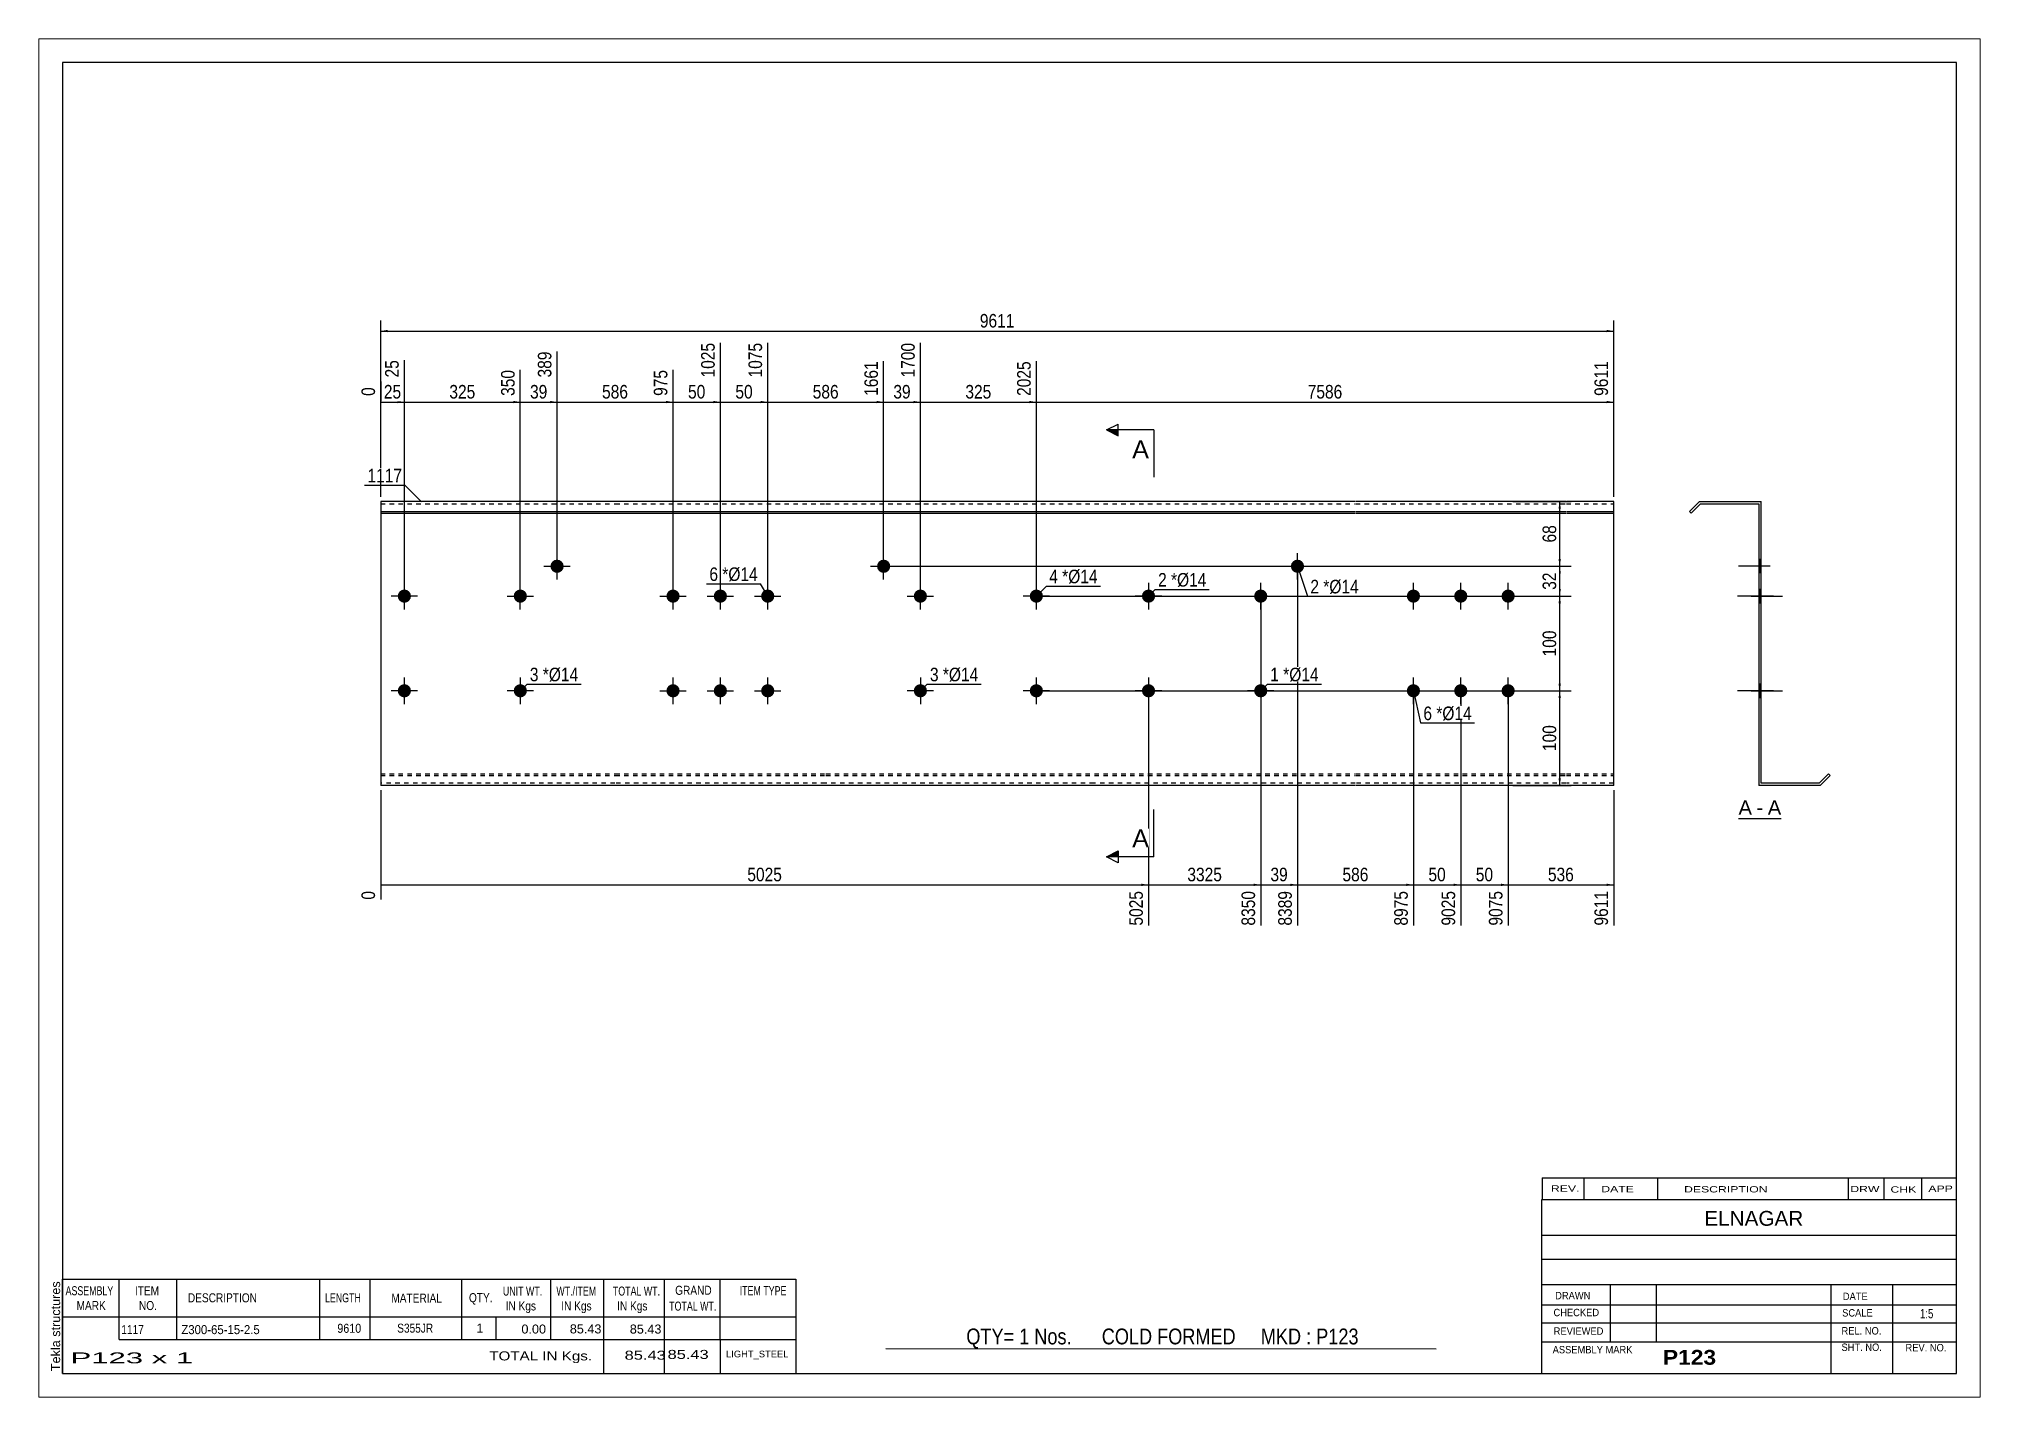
# Paper-space layout 'Layout1' of a CAD drawing. Header units: millimetres. Extents: x 0 to 410, y 0 to 287.
# The model-space entities are those that its viewports show. They can reach past a viewport. Long polylines and large blocks are cut down to what shows.
import ezdxf

# ---------------------------------------------------------------- set-up
doc = ezdxf.new("R2010")
doc.units = ezdxf.units.MM
doc.linetypes.add('DXK_LINE_DOT1', pattern=[1.8814, 0.9407, -0.9407])
doc.layers.add('Viewport layer', color=7, linetype='Continuous', plot=False)
doc.styles.add('Arial', font='ARIAL.TTF', dxfattribs={"height": 0.2})
doc.styles.add('Arial Bold', font='ARIALBD.TTF', dxfattribs={"height": 0.2})
doc.styles.add('Arial Narrow', font='ARIALN.TTF', dxfattribs={"height": 0.2})

# ---------------------------------------------------------------- blocks, each defined once
blk = doc.blocks.new('Unknown-627316570-4210')
at = {"color": 5, "linetype": 'Continuous'}
for p, q in [((332.8, 122.75), (-67.2, 122.75)), ((-67.2, 122.75), (-67.2, -154.25)), ((332.8, -154.25), (332.8, 122.75)), ((-67.2, -154.25), (332.8, -154.25))]:
    blk.add_line(p, q, dxfattribs=at)
at = {"color": 174, "linetype": 'Continuous', "style": 'Arial'}
blk.add_text('Tekla structures', height=1.9102, rotation=90, dxfattribs=at).set_placement((-67.7, -153.75))
blk = doc.blocks.new('Unknown-627316570-12 - 3556')
at = {"color": 7, "linetype": 'Continuous'}
blk.add_line((286.76, -36.95), (295.79, -36.95), dxfattribs=at)
at = {"color": 0, "linetype": 'Continuous'}
blk.add_wipeout([(289.6, -36.2), (289.6, -33), (286.76, -33), (286.76, -36.2)], dxfattribs=at)
blk.add_wipeout([(291.98, -36.2), (291.98, -33), (290.56, -33), (290.56, -36.2)], dxfattribs=at)
at = {"color": 96, "linetype": 'Continuous', "style": 'Arial'}
blk.add_text('A', height=3.06, dxfattribs=at).set_placement((286.76, -36.2))
at = {"color": 0, "linetype": 'Continuous'}
blk.add_wipeout([(295.79, -36.2), (295.79, -33), (292.94, -33), (292.94, -36.2)], dxfattribs=at)
at = {"color": 96, "linetype": 'Continuous', "style": 'Arial'}
for s, p in [('-', (290.56, -36.2)), ('A', (292.94, -36.2))]:
    blk.add_text(s, height=3.06, dxfattribs=at).set_placement(p)
blk = doc.blocks.new('Part-627316570-3536 - 3521')
at = {"color": 2, "linetype": 'Continuous'}
for p, q in [((0, 30), (0, -30)), ((17.19, 30), (0, 30)), ((49.44, 30), (17.29, 30)), ((93.93, 30), (49.54, 30)), ((126.18, 30), (94.03, 30)), ((150.66, 30), (126.28, 30)), ((173.56, 30), (150.76, 30)), ((205.81, 30), (173.66, 30)), ((250.3, 30), (205.91, 30)), ((260.4, 30), (250.4, 30)), ((260.4, -30), (260.4, 30)), ((0, 27.88), (17.19, 27.88)), ((0, 27.53), (17.19, 27.53)), ((17.29, 27.88), (49.44, 27.88)), ((17.29, 27.53), (49.44, 27.53)), ((49.54, 27.88), (93.93, 27.88)), ((49.54, 27.53), (93.93, 27.53)), ((94.03, 27.88), (126.18, 27.88)), ((94.03, 27.53), (126.18, 27.53)), ((126.28, 27.88), (150.66, 27.88)), ((126.28, 27.53), (150.66, 27.53)), ((150.76, 27.88), (173.56, 27.88)), ((150.76, 27.53), (173.56, 27.53)), ((173.66, 27.88), (205.81, 27.88)), ((173.66, 27.53), (205.81, 27.53)), ((205.91, 27.88), (250.3, 27.88)), ((205.91, 27.53), (250.3, 27.53)), ((250.4, 27.88), (260.4, 27.88)), ((250.4, 27.53), (260.4, 27.53)), ((17.19, -30), (0, -30)), ((49.44, -30), (17.29, -30)), ((93.93, -30), (49.54, -30)), ((126.18, -30), (94.03, -30)), ((150.66, -30), (126.28, -30)), ((173.56, -30), (150.76, -30)), ((205.81, -30), (173.66, -30)), ((250.3, -30), (205.91, -30)), ((260.4, -30), (250.4, -30))]:
    blk.add_line(p, q, dxfattribs=at)
at = {"color": 7, "linetype": 'DXK_LINE_DOT1'}
for p, q in [((0, 29.5), (17.19, 29.5)), ((17.29, 29.5), (49.44, 29.5)), ((49.54, 29.5), (93.93, 29.5)), ((94.03, 29.5), (126.18, 29.5)), ((126.28, 29.5), (150.66, 29.5)), ((150.76, 29.5), (173.56, 29.5)), ((173.66, 29.5), (205.81, 29.5)), ((205.91, 29.5), (250.3, 29.5)), ((250.4, 29.5), (260.4, 29.5)), ((0, -27.53), (17.19, -27.53)), ((0, -27.88), (17.19, -27.88)), ((17.29, -27.53), (49.44, -27.53)), ((17.29, -27.88), (49.44, -27.88)), ((49.54, -27.53), (93.93, -27.53)), ((49.54, -27.88), (93.93, -27.88)), ((94.03, -27.53), (126.18, -27.53)), ((94.03, -27.88), (126.18, -27.88)), ((126.28, -27.53), (150.66, -27.53)), ((126.28, -27.88), (150.66, -27.88)), ((150.76, -27.53), (173.56, -27.53)), ((150.76, -27.88), (173.56, -27.88)), ((173.66, -27.53), (205.81, -27.53)), ((173.66, -27.88), (205.81, -27.88)), ((205.91, -27.53), (250.3, -27.53)), ((205.91, -27.88), (250.3, -27.88)), ((250.4, -27.53), (260.4, -27.53)), ((250.4, -27.88), (260.4, -27.88)), ((17.19, -29.5), (0, -29.5)), ((49.44, -29.5), (17.29, -29.5)), ((93.93, -29.5), (49.54, -29.5)), ((126.18, -29.5), (94.03, -29.5)), ((150.66, -29.5), (126.28, -29.5)), ((173.56, -29.5), (150.76, -29.5)), ((205.81, -29.5), (173.66, -29.5)), ((250.3, -29.5), (205.91, -29.5)), ((260.4, -29.5), (250.4, -29.5))]:
    blk.add_line(p, q, dxfattribs=at)
blk = doc.blocks.new('Bolt-627316570-3544 - 3521')
at = {"linetype": 'Continuous'}
for points in [[(163.56, 10, -1), (160.76, 10, -1)], [(163.56, -10, -1), (160.76, -10, -1)]]:
    blk.add_hatch(color=3, dxfattribs=at).paths.add_polyline_path(points)
at = {"color": 3, "linetype": 'Continuous'}
for p, q in [((162.16, 12.8), (162.16, 7.2)), ((164.96, 10), (159.36, 10)), ((162.16, -7.2), (162.16, -12.8)), ((164.96, -10), (159.36, -10))]:
    blk.add_line(p, q, dxfattribs=at)
blk = doc.blocks.new('Bolt-627316570-3537 - 3521')
at = {"linetype": 'Continuous'}
for points in [[(60.34, 10, -1), (63.14, 10, -1)], [(70.34, 10, -1), (73.14, 10, -1)], [(80.34, 10, -1), (83.14, 10, -1)], [(60.34, -10, -1), (63.14, -10, -1)], [(70.34, -10, -1), (73.14, -10, -1)], [(80.34, -10, -1), (83.14, -10, -1)]]:
    blk.add_hatch(color=3, dxfattribs=at).paths.add_polyline_path(points)
at = {"color": 3, "linetype": 'Continuous'}
for p, q in [((61.74, 7.2), (61.74, 12.8)), ((71.74, 7.2), (71.74, 12.8)), ((81.74, 7.2), (81.74, 12.8)), ((58.94, 10), (64.54, 10)), ((68.94, 10), (74.54, 10)), ((78.94, 10), (84.54, 10)), ((61.74, -12.8), (61.74, -7.2)), ((71.74, -12.8), (71.74, -7.2)), ((81.74, -12.8), (81.74, -7.2)), ((58.94, -10), (64.54, -10)), ((68.94, -10), (74.54, -10)), ((78.94, -10), (84.54, -10))]:
    blk.add_line(p, q, dxfattribs=at)
blk = doc.blocks.new('Bolt-627316570-3538 - 3521')
at = {"linetype": 'Continuous'}
blk.add_hatch(color=3, dxfattribs=at).paths.add_polyline_path([(35.85, 16.31, -1), (38.65, 16.31, -1)])
at = {"color": 3, "linetype": 'Continuous'}
for p, q in [((37.25, 13.51), (37.25, 19.11)), ((34.45, 16.31), (40.05, 16.31))]:
    blk.add_line(p, q, dxfattribs=at)
blk = doc.blocks.new('Bolt-627316570-3539 - 3521')
at = {"linetype": 'Continuous'}
blk.add_hatch(color=3, dxfattribs=at).paths.add_polyline_path([(104.82, 16.31, -1), (107.62, 16.31, -1)])
at = {"color": 3, "linetype": 'Continuous'}
for p, q in [((106.22, 13.51), (106.22, 19.11)), ((103.42, 16.31), (109.02, 16.31))]:
    blk.add_line(p, q, dxfattribs=at)
blk = doc.blocks.new('Bolt-627316570-3540 - 3521')
at = {"linetype": 'Continuous'}
blk.add_hatch(color=3, dxfattribs=at).paths.add_polyline_path([(30.89, -10, -1), (28.09, -10, -1)])
at = {"color": 3, "linetype": 'Continuous'}
for p, q in [((29.49, -7.2), (29.49, -12.8)), ((32.29, -10), (26.69, -10))]:
    blk.add_line(p, q, dxfattribs=at)
blk = doc.blocks.new('Bolt-627316570-3541 - 3521')
at = {"linetype": 'Continuous'}
blk.add_hatch(color=3, dxfattribs=at).paths.add_polyline_path([(28.09, 10, -1), (30.89, 10, -1)])
at = {"color": 3, "linetype": 'Continuous'}
for p, q in [((29.49, 7.2), (29.49, 12.8)), ((26.69, 10), (32.29, 10))]:
    blk.add_line(p, q, dxfattribs=at)
blk = doc.blocks.new('Bolt-627316570-3542 - 3521')
at = {"linetype": 'Continuous'}
for points in [[(216.71, 10, -1), (219.51, 10, -1)], [(226.71, 10, -1), (229.51, 10, -1)], [(236.71, 10, -1), (239.51, 10, -1)], [(216.71, -10, -1), (219.51, -10, -1)], [(226.71, -10, -1), (229.51, -10, -1)], [(236.71, -10, -1), (239.51, -10, -1)]]:
    blk.add_hatch(color=3, dxfattribs=at).paths.add_polyline_path(points)
at = {"color": 3, "linetype": 'Continuous'}
for p, q in [((218.11, 7.2), (218.11, 12.8)), ((228.11, 7.2), (228.11, 12.8)), ((238.11, 7.2), (238.11, 12.8)), ((215.31, 10), (220.91, 10)), ((225.31, 10), (230.91, 10)), ((235.31, 10), (240.91, 10)), ((218.11, -12.8), (218.11, -7.2)), ((228.11, -12.8), (228.11, -7.2)), ((238.11, -12.8), (238.11, -7.2)), ((215.31, -10), (220.91, -10)), ((225.31, -10), (230.91, -10)), ((235.31, -10), (240.91, -10))]:
    blk.add_line(p, q, dxfattribs=at)
blk = doc.blocks.new('Bolt-627316570-3543 - 3521')
at = {"linetype": 'Continuous'}
blk.add_hatch(color=3, dxfattribs=at).paths.add_polyline_path([(192.22, 16.31, -1), (195.02, 16.31, -1)])
at = {"color": 3, "linetype": 'Continuous'}
for p, q in [((193.62, 13.51), (193.62, 19.11)), ((190.82, 16.31), (196.42, 16.31))]:
    blk.add_line(p, q, dxfattribs=at)
blk = doc.blocks.new('Bolt-627316570-3545 - 3521')
at = {"linetype": 'Continuous'}
blk.add_hatch(color=3, dxfattribs=at).paths.add_polyline_path([(184.46, 10, -1), (187.26, 10, -1)])
at = {"color": 3, "linetype": 'Continuous'}
for p, q in [((185.86, 7.2), (185.86, 12.8)), ((183.06, 10), (188.66, 10))]:
    blk.add_line(p, q, dxfattribs=at)
blk = doc.blocks.new('Bolt-627316570-3546 - 3521')
at = {"linetype": 'Continuous'}
blk.add_hatch(color=3, dxfattribs=at).paths.add_polyline_path([(187.26, -10, -1), (184.46, -10, -1)])
at = {"color": 3, "linetype": 'Continuous'}
for p, q in [((185.86, -7.2), (185.86, -12.8)), ((188.66, -10), (183.06, -10))]:
    blk.add_line(p, q, dxfattribs=at)
blk = doc.blocks.new('Bolt-627316570-3547 - 3521')
at = {"linetype": 'Continuous'}
blk.add_hatch(color=3, dxfattribs=at).paths.add_polyline_path([(112.58, 10, -1), (115.38, 10, -1)])
at = {"color": 3, "linetype": 'Continuous'}
for p, q in [((113.98, 7.2), (113.98, 12.8)), ((111.18, 10), (116.78, 10))]:
    blk.add_line(p, q, dxfattribs=at)
blk = doc.blocks.new('Bolt-627316570-3548 - 3521')
at = {"linetype": 'Continuous'}
blk.add_hatch(color=3, dxfattribs=at).paths.add_polyline_path([(115.38, -10, -1), (112.58, -10, -1)])
at = {"color": 3, "linetype": 'Continuous'}
for p, q in [((113.98, -7.2), (113.98, -12.8)), ((116.78, -10), (111.18, -10))]:
    blk.add_line(p, q, dxfattribs=at)
blk = doc.blocks.new('Bolt-627316570-3549 - 3521')
at = {"linetype": 'Continuous'}
for points in [[(3.6, 10, -1), (6.4, 10, -1)], [(137.07, 10, -1), (139.87, 10, -1)]]:
    blk.add_hatch(color=3, dxfattribs=at).paths.add_polyline_path(points)
at = {"color": 3, "linetype": 'Continuous'}
for p, q in [((5, 7.2), (5, 12.8)), ((138.47, 7.2), (138.47, 12.8)), ((7.8, 10), (2.2, 10)), ((141.27, 10), (135.67, 10))]:
    blk.add_line(p, q, dxfattribs=at)
blk = doc.blocks.new('Bolt-627316570-3550 - 3521')
at = {"linetype": 'Continuous'}
for points in [[(3.6, -10, -1), (6.4, -10, -1)], [(137.07, -10, -1), (139.87, -10, -1)]]:
    blk.add_hatch(color=3, dxfattribs=at).paths.add_polyline_path(points)
at = {"color": 3, "linetype": 'Continuous'}
for p, q in [((5, -12.8), (5, -7.2)), ((138.47, -12.8), (138.47, -7.2)), ((7.8, -10), (2.2, -10)), ((141.27, -10), (135.67, -10))]:
    blk.add_line(p, q, dxfattribs=at)
blk = doc.blocks.new('Bolt-627316570-3559 - 3556')
at = {"linetype": 'Continuous'}
for points in [[(291.02, 11.4), (291.02, 8.6), (291.52, 8.6), (291.52, 11.4)], [(291.02, 11.4), (291.02, 8.6), (291.52, 8.6), (291.52, 11.4)], [(291.02, 11.4), (291.02, 8.6), (291.52, 8.6), (291.52, 11.4)], [(291.02, -8.6), (291.02, -11.4), (291.52, -11.4), (291.52, -8.6)], [(291.02, -8.6), (291.02, -11.4), (291.52, -11.4), (291.52, -8.6)], [(291.02, -8.6), (291.02, -11.4), (291.52, -11.4), (291.52, -8.6)]]:
    blk.add_hatch(color=3, dxfattribs=at).paths.add_polyline_path(points)
at = {"color": 3, "linetype": 'Continuous'}
for p, q in [((294.12, 10), (286.52, 10)), ((294.12, 10), (286.52, 10)), ((294.12, 10), (286.52, 10)), ((291.52, 11.4), (291.02, 11.4)), ((291.52, 11.4), (291.02, 11.4)), ((291.52, 11.4), (291.02, 11.4)), ((291.52, 8.6), (291.02, 8.6)), ((291.52, 8.6), (291.02, 8.6)), ((291.52, 8.6), (291.02, 8.6)), ((294.12, -10), (286.52, -10)), ((294.12, -10), (286.52, -10)), ((294.12, -10), (286.52, -10)), ((291.52, -8.6), (291.02, -8.6)), ((291.52, -8.6), (291.02, -8.6)), ((291.52, -8.6), (291.02, -8.6)), ((291.52, -11.4), (291.02, -11.4)), ((291.52, -11.4), (291.02, -11.4)), ((291.52, -11.4), (291.02, -11.4))]:
    blk.add_line(p, q, dxfattribs=at)
blk = doc.blocks.new('Part-627316570-3558 - 3556')
at = {"color": 2, "linetype": 'Continuous'}
for p, q in [((278.52, 30), (276.4, 27.88)), ((278.73, 29.5), (276.76, 27.53)), ((278.52, 30), (291.52, 30)), ((278.73, 29.5), (291.02, 29.5)), ((291.02, 29.5), (291.02, -30)), ((291.52, -29.5), (291.52, 30)), ((276.4, 27.88), (276.76, 27.53)), ((303.82, -29.5), (305.79, -27.53)), ((304.02, -30), (306.14, -27.88)), ((306.14, -27.88), (305.79, -27.53)), ((304.02, -30), (291.02, -30)), ((303.82, -29.5), (291.52, -29.5))]:
    blk.add_line(p, q, dxfattribs=at)
blk = doc.blocks.new('Bolt-627316570-3560 - 3556')
at = {"linetype": 'Continuous'}
blk.add_hatch(color=3, dxfattribs=at).paths.add_polyline_path([(291.02, 17.71), (291.02, 14.91), (291.52, 14.91), (291.52, 17.71)])
at = {"color": 3, "linetype": 'Continuous'}
for p, q in [((291.52, 17.71), (291.02, 17.71)), ((293.37, 16.31), (286.77, 16.31)), ((291.52, 14.91), (291.02, 14.91))]:
    blk.add_line(p, q, dxfattribs=at)
blk = doc.blocks.new('Bolt-627316570-3561 - 3556')
at = {"linetype": 'Continuous'}
blk.add_hatch(color=3, dxfattribs=at).paths.add_polyline_path([(291.02, 17.71), (291.02, 14.91), (291.52, 14.91), (291.52, 17.71)])
at = {"color": 3, "linetype": 'Continuous'}
for p, q in [((291.52, 17.71), (291.02, 17.71)), ((293.37, 16.31), (286.77, 16.31)), ((291.52, 14.91), (291.02, 14.91))]:
    blk.add_line(p, q, dxfattribs=at)
blk = doc.blocks.new('Bolt-627316570-3562 - 3556')
at = {"linetype": 'Continuous'}
blk.add_hatch(color=3, dxfattribs=at).paths.add_polyline_path([(291.52, -11.4), (291.52, -8.6), (291.02, -8.6), (291.02, -11.4)])
at = {"color": 3, "linetype": 'Continuous'}
for p, q in [((291.52, -8.6), (291.02, -8.6)), ((293.12, -10), (291.02, -10)), ((291.52, -11.4), (291.02, -11.4))]:
    blk.add_line(p, q, dxfattribs=at)
blk = doc.blocks.new('Bolt-627316570-3563 - 3556')
at = {"linetype": 'Continuous'}
blk.add_hatch(color=3, dxfattribs=at).paths.add_polyline_path([(291.02, 11.4), (291.02, 8.6), (291.52, 8.6), (291.52, 11.4)])
at = {"color": 3, "linetype": 'Continuous'}
for p, q in [((293.37, 10), (286.77, 10)), ((291.52, 11.4), (291.02, 11.4)), ((291.52, 8.6), (291.02, 8.6))]:
    blk.add_line(p, q, dxfattribs=at)
blk = doc.blocks.new('Bolt-627316570-3564 - 3556')
at = {"linetype": 'Continuous'}
for points in [[(291.02, 11.4), (291.02, 8.6), (291.52, 8.6), (291.52, 11.4)], [(291.02, 11.4), (291.02, 8.6), (291.52, 8.6), (291.52, 11.4)], [(291.02, 11.4), (291.02, 8.6), (291.52, 8.6), (291.52, 11.4)], [(291.02, -8.6), (291.02, -11.4), (291.52, -11.4), (291.52, -8.6)], [(291.02, -8.6), (291.02, -11.4), (291.52, -11.4), (291.52, -8.6)], [(291.02, -8.6), (291.02, -11.4), (291.52, -11.4), (291.52, -8.6)]]:
    blk.add_hatch(color=3, dxfattribs=at).paths.add_polyline_path(points)
at = {"color": 3, "linetype": 'Continuous'}
for p, q in [((294.12, 10), (286.52, 10)), ((294.12, 10), (286.52, 10)), ((294.12, 10), (286.52, 10)), ((291.52, 11.4), (291.02, 11.4)), ((291.52, 11.4), (291.02, 11.4)), ((291.52, 11.4), (291.02, 11.4)), ((291.52, 8.6), (291.02, 8.6)), ((291.52, 8.6), (291.02, 8.6)), ((291.52, 8.6), (291.02, 8.6)), ((294.12, -10), (286.52, -10)), ((294.12, -10), (286.52, -10)), ((294.12, -10), (286.52, -10)), ((291.52, -8.6), (291.02, -8.6)), ((291.52, -8.6), (291.02, -8.6)), ((291.52, -8.6), (291.02, -8.6)), ((291.52, -11.4), (291.02, -11.4)), ((291.52, -11.4), (291.02, -11.4)), ((291.52, -11.4), (291.02, -11.4))]:
    blk.add_line(p, q, dxfattribs=at)
blk = doc.blocks.new('Bolt-627316570-3565 - 3556')
at = {"linetype": 'Continuous'}
blk.add_hatch(color=3, dxfattribs=at).paths.add_polyline_path([(291.02, 17.71), (291.02, 14.91), (291.52, 14.91), (291.52, 17.71)])
at = {"color": 3, "linetype": 'Continuous'}
for p, q in [((291.52, 17.71), (291.02, 17.71)), ((293.42, 16.31), (286.82, 16.31)), ((291.52, 14.91), (291.02, 14.91))]:
    blk.add_line(p, q, dxfattribs=at)
blk = doc.blocks.new('Bolt-627316570-3566 - 3556')
at = {"linetype": 'Continuous'}
for points in [[(291.52, 8.6), (291.52, 11.4), (291.02, 11.4), (291.02, 8.6)], [(291.52, -11.4), (291.52, -8.6), (291.02, -8.6), (291.02, -11.4)]]:
    blk.add_hatch(color=3, dxfattribs=at).paths.add_polyline_path(points)
at = {"color": 3, "linetype": 'Continuous'}
for p, q in [((291.52, 10), (287.02, 10)), ((291.52, 11.4), (291.02, 11.4)), ((291.52, 8.6), (291.02, 8.6)), ((291.52, -10), (287.02, -10)), ((291.52, -8.6), (291.02, -8.6)), ((291.52, -11.4), (291.02, -11.4))]:
    blk.add_line(p, q, dxfattribs=at)
blk = doc.blocks.new('Bolt-627316570-3567 - 3556')
at = {"linetype": 'Continuous'}
blk.add_hatch(color=3, dxfattribs=at).paths.add_polyline_path([(291.02, 11.4), (291.02, 8.6), (291.52, 8.6), (291.52, 11.4)])
at = {"color": 3, "linetype": 'Continuous'}
for p, q in [((293.42, 10), (286.82, 10)), ((291.52, 11.4), (291.02, 11.4)), ((291.52, 8.6), (291.02, 8.6))]:
    blk.add_line(p, q, dxfattribs=at)
blk = doc.blocks.new('Bolt-627316570-3568 - 3556')
at = {"linetype": 'Continuous'}
blk.add_hatch(color=3, dxfattribs=at).paths.add_polyline_path([(291.52, -11.4), (291.52, -8.6), (291.02, -8.6), (291.02, -11.4)])
at = {"color": 3, "linetype": 'Continuous'}
for p, q in [((291.52, -8.6), (291.02, -8.6)), ((293.12, -10), (291.02, -10)), ((291.52, -11.4), (291.02, -11.4))]:
    blk.add_line(p, q, dxfattribs=at)
blk = doc.blocks.new('Bolt-627316570-3569 - 3556')
at = {"linetype": 'Continuous'}
blk.add_hatch(color=3, dxfattribs=at).paths.add_polyline_path([(291.02, 11.4), (291.02, 8.6), (291.52, 8.6), (291.52, 11.4)])
at = {"color": 3, "linetype": 'Continuous'}
for p, q in [((293.37, 10), (286.77, 10)), ((291.52, 11.4), (291.02, 11.4)), ((291.52, 8.6), (291.02, 8.6))]:
    blk.add_line(p, q, dxfattribs=at)
blk = doc.blocks.new('Bolt-627316570-3570 - 3556')
at = {"linetype": 'Continuous'}
blk.add_hatch(color=3, dxfattribs=at).paths.add_polyline_path([(291.52, -11.4), (291.52, -8.6), (291.02, -8.6), (291.02, -11.4)])
at = {"color": 3, "linetype": 'Continuous'}
for p, q in [((291.52, -8.6), (291.02, -8.6)), ((293.12, -10), (291.02, -10)), ((291.52, -11.4), (291.02, -11.4))]:
    blk.add_line(p, q, dxfattribs=at)
blk = doc.blocks.new('Bolt-627316570-3571 - 3556')
at = {"linetype": 'Continuous'}
blk.add_hatch(color=3, dxfattribs=at).paths.add_polyline_path([(291.02, 11.4), (291.02, 8.6), (291.52, 8.6), (291.52, 11.4)])
blk.add_hatch(color=3, dxfattribs=at).paths.add_polyline_path([(291.02, 11.4), (291.02, 8.6), (291.52, 8.6), (291.52, 11.4)])
at = {"color": 3, "linetype": 'Continuous'}
for p, q in [((289.42, 10), (296.02, 10)), ((289.42, 10), (296.02, 10)), ((291.02, 11.4), (291.52, 11.4)), ((291.02, 11.4), (291.52, 11.4)), ((291.02, 8.6), (291.52, 8.6)), ((291.02, 8.6), (291.52, 8.6))]:
    blk.add_line(p, q, dxfattribs=at)
blk = doc.blocks.new('Bolt-627316570-3572 - 3556')
at = {"linetype": 'Continuous'}
blk.add_hatch(color=3, dxfattribs=at).paths.add_polyline_path([(291.02, -8.6), (291.02, -11.4), (291.52, -11.4), (291.52, -8.6)])
blk.add_hatch(color=3, dxfattribs=at).paths.add_polyline_path([(291.02, -8.6), (291.02, -11.4), (291.52, -11.4), (291.52, -8.6)])
at = {"color": 3, "linetype": 'Continuous'}
for p, q in [((289.42, -10), (296.02, -10)), ((289.42, -10), (296.02, -10)), ((291.02, -8.6), (291.52, -8.6)), ((291.02, -8.6), (291.52, -8.6)), ((291.02, -11.4), (291.52, -11.4)), ((291.02, -11.4), (291.52, -11.4))]:
    blk.add_line(p, q, dxfattribs=at)
blk = doc.blocks.new('StraightDimension-627316570-3588 - 3521')
at = {"linetype": 'Continuous'}
blk.add_hatch(color=7, dxfattribs=at).paths.add_polyline_path([(112.48, 51.25), (113.98, 51), (112.48, 50.75)])
at = {"color": 7, "linetype": 'Continuous'}
for p, q in [((113.98, 11), (113.98, 63.51)), ((106.22, 17.31), (106.22, 59.61)), ((106.22, 51), (113.98, 51))]:
    blk.add_line(p, q, dxfattribs=at)
at = {"color": 0}
blk.add_wipeout([(112.53, 51.15), (112.53, 55.35), (107.67, 55.35), (107.67, 51.15)], dxfattribs=at)
at = {"color": 0, "linetype": 'Continuous'}
blk.add_wipeout([(113.38, 64.11), (109.18, 64.11), (109.18, 55.6), (113.38, 55.6)], dxfattribs=at)
at = {"color": 3, "linetype": 'Continuous', "style": 'Arial Narrow'}
blk.add_text('1700', height=2.863, rotation=90.0002, dxfattribs=at).set_placement((112.78, 56.2))
at = {"color": 3, "style": 'Arial Narrow'}
blk.add_text('39', height=2.863, dxfattribs=at).set_placement((108.27, 51.75))
blk = doc.blocks.new('StraightDimension-627316570-3595 - 3521')
at = {"linetype": 'Continuous'}
blk.add_hatch(color=7, dxfattribs=at).paths.add_polyline_path([(3.5, 51.25), (5, 51), (3.5, 50.75)])
at = {"color": 7, "linetype": 'Continuous'}
for p, q in [((5, 11), (5, 59.86)), ((0, 31), (0, 54.13)), ((0, 51), (5, 51))]:
    blk.add_line(p, q, dxfattribs=at)
at = {"color": 0}
blk.add_wipeout([(4.93, 51.15), (4.93, 55.35), (0.07, 55.35), (0.07, 51.15)], dxfattribs=at)
at = {"color": 0, "linetype": 'Continuous'}
blk.add_wipeout([(4.4, 60.46), (0.2, 60.46), (0.2, 55.6), (4.4, 55.6)], dxfattribs=at)
blk.add_wipeout([(-0.6, 54.73), (-4.8, 54.73), (-4.8, 51.7), (-0.6, 51.7)], dxfattribs=at)
at = {"color": 3, "linetype": 'Continuous', "style": 'Arial Narrow'}
for s, height, p in [('25', 2.863, (3.8, 56.2)), ('0', 2.86, (-1.2, 52.3))]:
    blk.add_text(s, height=height, rotation=90.0002, dxfattribs=at).set_placement(p)
at = {"color": 3, "style": 'Arial Narrow'}
blk.add_text('25', height=2.863, dxfattribs=at).set_placement((0.67, 51.75))
blk = doc.blocks.new('StraightDimension-627316570-3666 - 3521')
at = {"linetype": 'Continuous'}
for points in [[(248.75, 14.81), (249, 16.31), (249.25, 14.81)], [(249.25, 11.5), (249, 10), (248.75, 11.5)]]:
    blk.add_hatch(color=7, dxfattribs=at).paths.add_polyline_path(points)
at = {"color": 7, "linetype": 'Continuous'}
for p, q in [((107.22, 16.31), (251.4, 16.31)), ((249, 10), (249, 16.31)), ((139.47, 10), (251.4, 10))]:
    blk.add_line(p, q, dxfattribs=at)
at = {"color": 0}
blk.add_wipeout([(248.85, 15.58), (244.65, 15.58), (244.65, 10.73), (248.85, 10.73)], dxfattribs=at)
at = {"color": 3, "style": 'Arial Narrow'}
blk.add_text('32', height=2.863, rotation=90.0002, dxfattribs=at).set_placement((248.25, 11.33))
blk = doc.blocks.new('StraightDimension-627316570-3592 - 3521')
at = {"linetype": 'Continuous'}
blk.add_hatch(color=7, dxfattribs=at).paths.add_polyline_path([(60.24, 51.25), (61.74, 51), (60.24, 50.75)])
at = {"color": 7, "linetype": 'Continuous'}
for p, q in [((37.25, 17.31), (37.25, 61.68)), ((61.74, 11), (61.74, 57.78)), ((37.25, 51), (61.74, 51))]:
    blk.add_line(p, q, dxfattribs=at)
at = {"color": 0, "linetype": 'Continuous'}
blk.add_wipeout([(61.14, 58.38), (56.94, 58.38), (56.94, 51.7), (61.14, 51.7)], dxfattribs=at)
at = {"color": 0}
blk.add_wipeout([(52.83, 51.15), (52.83, 55.35), (46.15, 55.35), (46.15, 51.15)], dxfattribs=at)
at = {"color": 3, "linetype": 'Continuous', "style": 'Arial Narrow'}
blk.add_text('975', height=2.863, rotation=90.0002, dxfattribs=at).set_placement((60.54, 52.3))
at = {"color": 3, "style": 'Arial Narrow'}
blk.add_text('586', height=2.863, dxfattribs=at).set_placement((46.75, 51.75))
blk = doc.blocks.new('StraightDimension-627316570-3667 - 3521')
at = {"linetype": 'Continuous'}
for points in [[(248.75, 8.5), (249, 10), (249.25, 8.5)], [(249.25, -8.5), (249, -10), (248.75, -8.5)]]:
    blk.add_hatch(color=7, dxfattribs=at).paths.add_polyline_path(points)
at = {"color": 7, "linetype": 'Continuous'}
for p, q in [((139.47, 10), (251.4, 10)), ((249, -10), (249, 10)), ((139.47, -10), (251.4, -10))]:
    blk.add_line(p, q, dxfattribs=at)
at = {"color": 0}
blk.add_wipeout([(248.85, 3.34), (244.65, 3.34), (244.65, -3.34), (248.85, -3.34)], dxfattribs=at)
at = {"color": 3, "style": 'Arial Narrow'}
blk.add_text('100', height=2.863, rotation=90.0002, dxfattribs=at).set_placement((248.25, -2.74))
blk = doc.blocks.new('StraightDimension-627316570-3638 - 3521')
at = {"linetype": 'Continuous'}
blk.add_hatch(color=7, dxfattribs=at).paths.add_polyline_path([(216.61, -50.75), (218.11, -51), (216.61, -51.25)])
at = {"color": 7, "linetype": 'Continuous'}
for p, q in [((193.62, 15.31), (193.62, -59.61)), ((218.11, -11), (218.11, -59.61)), ((193.62, -51), (218.11, -51))]:
    blk.add_line(p, q, dxfattribs=at)
at = {"color": 0}
blk.add_wipeout([(209.21, -50.85), (209.21, -46.65), (202.52, -46.65), (202.52, -50.85)], dxfattribs=at)
at = {"color": 0, "linetype": 'Continuous'}
blk.add_wipeout([(217.51, -51.7), (213.31, -51.7), (213.31, -60.21), (217.51, -60.21)], dxfattribs=at)
at = {"color": 3, "style": 'Arial Narrow'}
blk.add_text('586', height=2.863, dxfattribs=at).set_placement((203.12, -50.25))
at = {"color": 3, "linetype": 'Continuous', "style": 'Arial Narrow'}
blk.add_text('8975', height=2.863, rotation=90.0002, dxfattribs=at).set_placement((216.91, -59.61))
blk = doc.blocks.new('StraightDimension-627316570-3586 - 3521')
at = {"linetype": 'Continuous'}
blk.add_hatch(color=7, dxfattribs=at).paths.add_polyline_path([(258.9, 51.25), (260.4, 51), (258.9, 50.75)])
at = {"color": 7, "linetype": 'Continuous'}
for p, q in [((138.47, 11), (138.47, 59.61)), ((260.4, 31), (260.4, 59.61)), ((138.47, 51), (260.4, 51))]:
    blk.add_line(p, q, dxfattribs=at)
at = {"color": 0, "linetype": 'Continuous'}
blk.add_wipeout([(259.8, 60.21), (255.6, 60.21), (255.6, 51.7), (259.8, 51.7)], dxfattribs=at)
at = {"color": 0}
blk.add_wipeout([(203.69, 51.15), (203.69, 55.35), (195.18, 55.35), (195.18, 51.15)], dxfattribs=at)
at = {"color": 3, "linetype": 'Continuous', "style": 'Arial Narrow'}
blk.add_text('9611', height=2.863, rotation=90.0002, dxfattribs=at).set_placement((259.2, 52.3))
at = {"color": 3, "style": 'Arial Narrow'}
blk.add_text('7586', height=2.863, dxfattribs=at).set_placement((195.78, 51.75))
blk = doc.blocks.new('StraightDimension-627316570-3593 - 3521')
at = {"linetype": 'Continuous'}
blk.add_hatch(color=7, dxfattribs=at).paths.add_polyline_path([(35.75, 51.25), (37.25, 51), (35.75, 50.75)])
at = {"color": 7, "linetype": 'Continuous'}
for p, q in [((37.25, 17.31), (37.25, 61.68)), ((29.49, 11), (29.49, 57.78)), ((29.49, 51), (37.25, 51))]:
    blk.add_line(p, q, dxfattribs=at)
at = {"color": 0}
blk.add_wipeout([(35.8, 51.15), (35.8, 55.35), (30.94, 55.35), (30.94, 51.15)], dxfattribs=at)
at = {"color": 0, "linetype": 'Continuous'}
blk.add_wipeout([(36.65, 62.28), (32.45, 62.28), (32.45, 55.6), (36.65, 55.6)], dxfattribs=at)
at = {"color": 3, "linetype": 'Continuous', "style": 'Arial Narrow'}
blk.add_text('389', height=2.863, rotation=90.0002, dxfattribs=at).set_placement((36.05, 56.2))
at = {"color": 3, "style": 'Arial Narrow'}
blk.add_text('39', height=2.863, dxfattribs=at).set_placement((31.54, 51.75))
blk = doc.blocks.new('StraightDimension-627316570-3668 - 3521')
at = {"linetype": 'Continuous'}
for points in [[(248.75, -11.5), (249, -10), (249.25, -11.5)], [(249.25, -28.5), (249, -30), (248.75, -28.5)]]:
    blk.add_hatch(color=7, dxfattribs=at).paths.add_polyline_path(points)
at = {"color": 7, "linetype": 'Continuous'}
for p, q in [((139.47, -10), (251.4, -10)), ((249, -30), (249, -10)), ((239.11, -30), (251.4, -30))]:
    blk.add_line(p, q, dxfattribs=at)
at = {"color": 0}
blk.add_wipeout([(248.85, -16.66), (244.65, -16.66), (244.65, -23.34), (248.85, -23.34)], dxfattribs=at)
at = {"color": 3, "style": 'Arial Narrow'}
blk.add_text('100', height=2.863, rotation=90.0002, dxfattribs=at).set_placement((248.25, -22.74))
blk = doc.blocks.new('StraightDimension-627316570-3587 - 3521')
at = {"linetype": 'Continuous'}
blk.add_hatch(color=7, dxfattribs=at).paths.add_polyline_path([(136.97, 51.25), (138.47, 51), (136.97, 50.75)])
at = {"color": 7, "linetype": 'Continuous'}
for p, q in [((113.98, 11), (113.98, 63.51)), ((138.47, 11), (138.47, 59.61)), ((113.98, 51), (138.47, 51))]:
    blk.add_line(p, q, dxfattribs=at)
at = {"color": 0, "linetype": 'Continuous'}
blk.add_wipeout([(137.87, 60.21), (133.67, 60.21), (133.67, 51.7), (137.87, 51.7)], dxfattribs=at)
at = {"color": 0}
blk.add_wipeout([(129.57, 51.15), (129.57, 55.35), (122.88, 55.35), (122.88, 51.15)], dxfattribs=at)
at = {"color": 3, "linetype": 'Continuous', "style": 'Arial Narrow'}
blk.add_text('2025', height=2.863, rotation=90.0002, dxfattribs=at).set_placement((137.27, 52.3))
at = {"color": 3, "style": 'Arial Narrow'}
blk.add_text('325', height=2.863, dxfattribs=at).set_placement((123.48, 51.75))
blk = doc.blocks.new('StraightDimension-627316570-3589 - 3521')
at = {"linetype": 'Continuous'}
blk.add_hatch(color=7, dxfattribs=at).paths.add_polyline_path([(104.72, 51.25), (106.22, 51), (104.72, 50.75)])
at = {"color": 7, "linetype": 'Continuous'}
for p, q in [((81.74, 11), (81.74, 63.51)), ((106.22, 17.31), (106.22, 59.61)), ((81.74, 51), (106.22, 51))]:
    blk.add_line(p, q, dxfattribs=at)
at = {"color": 0, "linetype": 'Continuous'}
blk.add_wipeout([(105.62, 60.21), (101.42, 60.21), (101.42, 51.7), (105.62, 51.7)], dxfattribs=at)
at = {"color": 0}
blk.add_wipeout([(97.32, 51.15), (97.32, 55.35), (90.64, 55.35), (90.64, 51.15)], dxfattribs=at)
at = {"color": 3, "linetype": 'Continuous', "style": 'Arial Narrow'}
blk.add_text('1661', height=2.863, rotation=90.0002, dxfattribs=at).set_placement((105.02, 52.3))
at = {"color": 3, "style": 'Arial Narrow'}
blk.add_text('586', height=2.863, dxfattribs=at).set_placement((91.24, 51.75))
blk = doc.blocks.new('StraightDimension-627316570-3590 - 3521')
at = {"linetype": 'Continuous'}
blk.add_hatch(color=7, dxfattribs=at).paths.add_polyline_path([(80.24, 51.25), (81.74, 51), (80.24, 50.75)])
at = {"color": 7, "linetype": 'Continuous'}
for p, q in [((71.74, 11), (71.74, 63.51)), ((81.74, 11), (81.74, 63.51)), ((71.74, 51), (81.74, 51))]:
    blk.add_line(p, q, dxfattribs=at)
at = {"color": 0}
blk.add_wipeout([(79.16, 51.15), (79.16, 55.35), (74.31, 55.35), (74.31, 51.15)], dxfattribs=at)
at = {"color": 0, "linetype": 'Continuous'}
blk.add_wipeout([(81.14, 64.11), (76.94, 64.11), (76.94, 55.6), (81.14, 55.6)], dxfattribs=at)
at = {"color": 3, "linetype": 'Continuous', "style": 'Arial Narrow'}
blk.add_text('1075', height=2.863, rotation=90.0002, dxfattribs=at).set_placement((80.54, 56.2))
at = {"color": 3, "style": 'Arial Narrow'}
blk.add_text('50', height=2.863, dxfattribs=at).set_placement((74.91, 51.75))
blk = doc.blocks.new('StraightDimension-627316570-3591 - 3521')
at = {"linetype": 'Continuous'}
blk.add_hatch(color=7, dxfattribs=at).paths.add_polyline_path([(70.24, 51.25), (71.74, 51), (70.24, 50.75)])
at = {"color": 7, "linetype": 'Continuous'}
for p, q in [((71.74, 11), (71.74, 63.51)), ((61.74, 11), (61.74, 57.78)), ((61.74, 51), (71.74, 51))]:
    blk.add_line(p, q, dxfattribs=at)
at = {"color": 0}
blk.add_wipeout([(69.16, 51.15), (69.16, 55.35), (64.31, 55.35), (64.31, 51.15)], dxfattribs=at)
at = {"color": 0, "linetype": 'Continuous'}
blk.add_wipeout([(71.14, 64.11), (66.94, 64.11), (66.94, 55.6), (71.14, 55.6)], dxfattribs=at)
at = {"color": 3, "linetype": 'Continuous', "style": 'Arial Narrow'}
blk.add_text('1025', height=2.863, rotation=90.0002, dxfattribs=at).set_placement((70.54, 56.2))
at = {"color": 3, "style": 'Arial Narrow'}
blk.add_text('50', height=2.863, dxfattribs=at).set_placement((64.91, 51.75))
blk = doc.blocks.new('StraightDimension-627316570-3594 - 3521')
at = {"linetype": 'Continuous'}
blk.add_hatch(color=7, dxfattribs=at).paths.add_polyline_path([(27.99, 51.25), (29.49, 51), (27.99, 50.75)])
at = {"color": 7, "linetype": 'Continuous'}
for p, q in [((5, 11), (5, 59.86)), ((29.49, 11), (29.49, 57.78)), ((5, 51), (29.49, 51))]:
    blk.add_line(p, q, dxfattribs=at)
at = {"color": 0, "linetype": 'Continuous'}
blk.add_wipeout([(28.89, 58.38), (24.69, 58.38), (24.69, 51.7), (28.89, 51.7)], dxfattribs=at)
at = {"color": 0}
blk.add_wipeout([(20.59, 51.15), (20.59, 55.35), (13.9, 55.35), (13.9, 51.15)], dxfattribs=at)
at = {"color": 3, "linetype": 'Continuous', "style": 'Arial Narrow'}
blk.add_text('350', height=2.863, rotation=90.0002, dxfattribs=at).set_placement((28.29, 52.3))
at = {"color": 3, "style": 'Arial Narrow'}
blk.add_text('325', height=2.863, dxfattribs=at).set_placement((14.5, 51.75))
blk = doc.blocks.new('StraightDimension-627316570-3699 - 3521')
at = {"linetype": 'Continuous'}
for points in [[(1.5, 65.75), (0, 66), (1.5, 66.25)], [(258.9, 66.25), (260.4, 66), (258.9, 65.75)]]:
    blk.add_hatch(color=7, dxfattribs=at).paths.add_polyline_path(points)
at = {"color": 7, "linetype": 'Continuous'}
for p, q in [((0, 31), (0, 68.25)), ((0, 66), (260.4, 66)), ((260.4, 31), (260.4, 68.25))]:
    blk.add_line(p, q, dxfattribs=at)
at = {"color": 0}
blk.add_wipeout([(134.46, 66.15), (134.46, 70.35), (125.94, 70.35), (125.94, 66.15)], dxfattribs=at)
at = {"color": 3, "style": 'Arial Narrow'}
blk.add_text('9611', height=2.863, dxfattribs=at).set_placement((126.54, 66.75))
blk = doc.blocks.new('StraightDimension-627316570-3635 - 3521')
at = {"linetype": 'Continuous'}
blk.add_hatch(color=7, dxfattribs=at).paths.add_polyline_path([(258.9, -50.75), (260.4, -51), (258.9, -51.25)])
at = {"color": 7, "linetype": 'Continuous'}
for p, q in [((238.11, -11), (238.11, -59.61)), ((260.4, -31), (260.4, -59.61)), ((238.11, -51), (260.4, -51))]:
    blk.add_line(p, q, dxfattribs=at)
at = {"color": 0}
blk.add_wipeout([(252.6, -50.85), (252.6, -46.65), (245.91, -46.65), (245.91, -50.85)], dxfattribs=at)
at = {"color": 0, "linetype": 'Continuous'}
blk.add_wipeout([(259.8, -51.7), (255.6, -51.7), (255.6, -60.21), (259.8, -60.21)], dxfattribs=at)
at = {"color": 3, "style": 'Arial Narrow'}
blk.add_text('536', height=2.863, dxfattribs=at).set_placement((246.51, -50.25))
at = {"color": 3, "linetype": 'Continuous', "style": 'Arial Narrow'}
blk.add_text('9611', height=2.863, rotation=90.0002, dxfattribs=at).set_placement((259.2, -59.61))
blk = doc.blocks.new('StraightDimension-627316570-3636 - 3521')
at = {"linetype": 'Continuous'}
blk.add_hatch(color=7, dxfattribs=at).paths.add_polyline_path([(236.61, -50.75), (238.11, -51), (236.61, -51.25)])
at = {"color": 7, "linetype": 'Continuous'}
for p, q in [((228.11, -11), (228.11, -59.61)), ((238.11, -11), (238.11, -59.61)), ((228.11, -51), (238.11, -51))]:
    blk.add_line(p, q, dxfattribs=at)
at = {"color": 0}
blk.add_wipeout([(235.54, -50.85), (235.54, -46.65), (230.68, -46.65), (230.68, -50.85)], dxfattribs=at)
at = {"color": 0, "linetype": 'Continuous'}
blk.add_wipeout([(237.51, -51.7), (233.31, -51.7), (233.31, -60.21), (237.51, -60.21)], dxfattribs=at)
at = {"color": 3, "style": 'Arial Narrow'}
blk.add_text('50', height=2.863, dxfattribs=at).set_placement((231.28, -50.25))
at = {"color": 3, "linetype": 'Continuous', "style": 'Arial Narrow'}
blk.add_text('9075', height=2.863, rotation=90.0002, dxfattribs=at).set_placement((236.91, -59.61))
blk = doc.blocks.new('StraightDimension-627316570-3637 - 3521')
at = {"linetype": 'Continuous'}
blk.add_hatch(color=7, dxfattribs=at).paths.add_polyline_path([(226.61, -50.75), (228.11, -51), (226.61, -51.25)])
at = {"color": 7, "linetype": 'Continuous'}
for p, q in [((218.11, -11), (218.11, -59.61)), ((228.11, -11), (228.11, -59.61)), ((218.11, -51), (228.11, -51))]:
    blk.add_line(p, q, dxfattribs=at)
at = {"color": 0}
blk.add_wipeout([(225.54, -50.85), (225.54, -46.65), (220.68, -46.65), (220.68, -50.85)], dxfattribs=at)
at = {"color": 0, "linetype": 'Continuous'}
blk.add_wipeout([(227.51, -51.7), (223.31, -51.7), (223.31, -60.21), (227.51, -60.21)], dxfattribs=at)
at = {"color": 3, "style": 'Arial Narrow'}
blk.add_text('50', height=2.863, dxfattribs=at).set_placement((221.28, -50.25))
at = {"color": 3, "linetype": 'Continuous', "style": 'Arial Narrow'}
blk.add_text('9025', height=2.863, rotation=90.0002, dxfattribs=at).set_placement((226.91, -59.61))
blk = doc.blocks.new('StraightDimension-627316570-3639 - 3521')
at = {"linetype": 'Continuous'}
blk.add_hatch(color=7, dxfattribs=at).paths.add_polyline_path([(192.12, -50.75), (193.62, -51), (192.12, -51.25)])
at = {"color": 7, "linetype": 'Continuous'}
for p, q in [((193.62, 15.31), (193.62, -59.61)), ((185.86, 9), (185.86, -59.61)), ((185.86, -51), (193.62, -51))]:
    blk.add_line(p, q, dxfattribs=at)
at = {"color": 0}
blk.add_wipeout([(192.17, -50.85), (192.17, -46.65), (187.31, -46.65), (187.31, -50.85)], dxfattribs=at)
at = {"color": 0, "linetype": 'Continuous'}
blk.add_wipeout([(193.02, -51.7), (188.82, -51.7), (188.82, -60.21), (193.02, -60.21)], dxfattribs=at)
at = {"color": 3, "style": 'Arial Narrow'}
blk.add_text('39', height=2.863, dxfattribs=at).set_placement((187.91, -50.25))
at = {"color": 3, "linetype": 'Continuous', "style": 'Arial Narrow'}
blk.add_text('8389', height=2.863, rotation=90.0002, dxfattribs=at).set_placement((192.42, -59.61))
blk = doc.blocks.new('StraightDimension-627316570-3640 - 3521')
at = {"linetype": 'Continuous'}
blk.add_hatch(color=7, dxfattribs=at).paths.add_polyline_path([(184.36, -50.75), (185.86, -51), (184.36, -51.25)])
at = {"color": 7, "linetype": 'Continuous'}
for p, q in [((185.86, 9), (185.86, -59.61)), ((162.16, -11), (162.16, -59.61)), ((162.16, -51), (185.86, -51))]:
    blk.add_line(p, q, dxfattribs=at)
at = {"color": 0}
blk.add_wipeout([(178.27, -50.85), (178.27, -46.65), (169.76, -46.65), (169.76, -50.85)], dxfattribs=at)
at = {"color": 0, "linetype": 'Continuous'}
blk.add_wipeout([(185.26, -51.7), (181.06, -51.7), (181.06, -60.21), (185.26, -60.21)], dxfattribs=at)
at = {"color": 3, "style": 'Arial Narrow'}
blk.add_text('3325', height=2.863, dxfattribs=at).set_placement((170.36, -50.25))
at = {"color": 3, "linetype": 'Continuous', "style": 'Arial Narrow'}
blk.add_text('8350', height=2.863, rotation=90.0002, dxfattribs=at).set_placement((184.66, -59.61))
blk = doc.blocks.new('StraightDimension-627316570-3641 - 3521')
at = {"linetype": 'Continuous'}
blk.add_hatch(color=7, dxfattribs=at).paths.add_polyline_path([(160.66, -50.75), (162.16, -51), (160.66, -51.25)])
at = {"color": 7, "linetype": 'Continuous'}
for p, q in [((162.16, -11), (162.16, -59.61)), ((0, -31), (0, -54.13)), ((0, -51), (162.16, -51))]:
    blk.add_line(p, q, dxfattribs=at)
at = {"color": 0}
blk.add_wipeout([(85.34, -50.85), (85.34, -46.65), (76.83, -46.65), (76.83, -50.85)], dxfattribs=at)
at = {"color": 0, "linetype": 'Continuous'}
for points in [[(-0.6, -51.7), (-4.8, -51.7), (-4.8, -54.73), (-0.6, -54.73)], [(161.56, -51.7), (157.36, -51.7), (157.36, -60.21), (161.56, -60.21)]]:
    blk.add_wipeout(points, dxfattribs=at)
at = {"color": 3, "style": 'Arial Narrow'}
blk.add_text('5025', height=2.863, dxfattribs=at).set_placement((77.43, -50.25))
at = {"color": 3, "linetype": 'Continuous', "style": 'Arial Narrow'}
for s, height, p in [('0', 2.86, (-1.2, -54.13)), ('5025', 2.863, (160.96, -59.61))]:
    blk.add_text(s, height=height, rotation=90.0002, dxfattribs=at).set_placement(p)
blk = doc.blocks.new('StraightDimension-627316570-3665 - 3521')
at = {"linetype": 'Continuous'}
for points in [[(248.75, 28.5), (249, 30), (249.25, 28.5)], [(249.25, 17.81), (249, 16.31), (248.75, 17.81)]]:
    blk.add_hatch(color=7, dxfattribs=at).paths.add_polyline_path(points)
at = {"color": 7, "linetype": 'Continuous'}
for p, q in [((239.11, 30), (251.4, 30)), ((249, 16.31), (249, 30)), ((107.22, 16.31), (251.4, 16.31))]:
    blk.add_line(p, q, dxfattribs=at)
at = {"color": 0}
blk.add_wipeout([(248.85, 25.58), (244.65, 25.58), (244.65, 20.73), (248.85, 20.73)], dxfattribs=at)
at = {"color": 3, "style": 'Arial Narrow'}
blk.add_text('68', height=2.863, rotation=90.0002, dxfattribs=at).set_placement((248.25, 21.33))
blk = doc.blocks.new('CBS_BOM-627316570-4235')
at = {"color": 7, "linetype": 'Continuous'}
for p, q in [((-67.23, -142.28), (-67.23, -134.28)), ((-67.23, -134.28), (87.69, -134.28)), ((-55.23, -142.28), (-55.23, -134.28)), ((-43.04, -142.28), (-43.04, -134.28)), ((-12.88, -142.28), (-12.88, -134.28)), ((-2.2, -142.28), (-2.2, -134.28)), ((17.12, -142.28), (17.12, -134.28)), ((35.92, -142.28), (35.92, -134.28)), ((47.13, -142.28), (47.13, -134.28)), ((59.92, -142.28), (59.92, -134.28)), ((71.67, -142.28), (71.67, -134.28)), ((87.69, -134.29), (87.69, -142.27)), ((-67.23, -142.28), (87.69, -142.28)), ((-67.23, -147.08), (-67.23, -142.28)), ((-55.23, -147.08), (-55.23, -142.28)), ((-43.04, -147.08), (-43.04, -142.28)), ((-12.88, -147.08), (-12.88, -142.28)), ((-2.2, -147.08), (-2.2, -142.28)), ((17.12, -147.08), (17.12, -142.28)), ((24.38, -147.08), (24.38, -142.28)), ((35.92, -147.08), (35.92, -142.28)), ((47.13, -147.08), (47.13, -142.28)), ((59.92, -147.08), (59.92, -142.28)), ((71.69, -147.08), (71.69, -142.28)), ((87.69, -142.28), (87.69, -147.08)), ((-67.23, -154.28), (-67.23, -147.1)), ((-55.23, -147.08), (87.69, -147.08)), ((47.13, -154.28), (47.13, -147.1)), ((59.92, -154.28), (59.92, -147.1)), ((71.73, -154.28), (71.73, -147.1)), ((87.69, -147.08), (87.69, -154.28)), ((-67.23, -154.28), (87.69, -154.28))]:
    blk.add_line(p, q, dxfattribs=at)
at = {"color": 3, "linetype": 'Continuous', "style": 'Arial'}
for s, height, width, p in [('ASSEMBLY', 1.91, 0.7, (-66.55, -137.71)), ('MARK', 1.91, 0.8, (-64.23, -140.84)), ('ITEM', 1.91, 0.8, (-51.9, -137.71)), ('NO.', 1.91, 0.8, (-51.05, -140.84)), ('DESCRIPTION', 1.9102, 0.8, (-40.72, -139.21)), ('LENGTH', 1.91, 0.7, (-11.77, -139.21)), ('MATERIAL', 1.91, 0.8, (2.25, -139.26)), ('QTY.', 1.91, 0.8, (18.64, -139.18)), ('UNIT WT.', 1.91, 0.7, (25.81, -137.78)), ('IN Kgs', 1.91, 0.8, (26.39, -140.92)), ('WT./ITEM', 1.91, 0.7, (37.1, -137.78)), ('IN Kgs', 1.91, 0.8, (38.14, -140.92)), ('TOTAL WT.', 1.91, 0.7, (49.04, -137.78)), ('IN Kgs', 1.91, 0.8, (49.93, -140.92)), ('TOTAL WT.', 1.91, 0.7, (60.93, -140.96)), ('GRAND', 1.91, 0.8, (62.19, -137.62)), ('ITEM TYPE', 1.91, 0.7, (75.83, -137.7))]:
    blk.add_text(s, height=height, dxfattribs=dict(at, width=width)).set_placement(p)
at = {"color": 7, "linetype": 'Continuous', "style": 'Arial'}
for s, height, width, p in [('1117', 1.91, 0.8, (-54.77, -145.93)), ('Z300-65-15-2.5', 1.9102, 0.9, (-42.1, -145.93)), ('9610', 1.91, 0.85, (-9.16, -145.65)), ('S355JR', 1.91, 0.8, (3.49, -145.62))]:
    blk.add_text(s, height=height, dxfattribs=dict(at, width=width)).set_placement(p)
for s, p in [('1', (20.21, -145.62)), ('0.00', (29.72, -145.81)), ('85.43', (39.94, -145.78)), ('85.43', (52.61, -145.81))]:
    blk.add_text(s, height=1.91, dxfattribs=at).set_placement(p)
at = {"color": 6, "linetype": 'Continuous', "style": 'Arial'}
for s, height, width, p in [('P123 x 1', 2.292, 2.05, (-65.51, -152.09)), ('TOTAL IN Kgs.', 1.9102, 1.2, (22.93, -151.48)), ('85.43', 1.91, 1.3, (51.52, -151.33)), ('85.43', 1.91, 1.3, (60.59, -151.17))]:
    blk.add_text(s, height=height, dxfattribs=dict(at, width=width)).set_placement(p)
blk.add_text('LIGHT_STEEL', height=1.4135, dxfattribs=at).set_placement((72.94, -150.83))
blk = doc.blocks.new('CBS_CALLOFF-627316570-4236')
at = {"color": 7, "linetype": 'Continuous'}
blk.add_line((106.68, -148.98), (222.91, -149), dxfattribs=at)
at = {"color": 3, "linetype": 'Continuous', "style": 'Arial Narrow'}
blk.add_text('QTY= 1 Nos.      COLD FORMED     MKD : P123', height=3.3405, dxfattribs=at).set_placement((123.68, -148.09))
blk = doc.blocks.new('CBS_NAME_BLOG-627316570-4237')
at = {"color": 7, "linetype": 'Continuous'}
for p, q in [((245.21, -117.5), (332.73, -117.5)), ((245.21, -154.21), (245.21, -117.5)), ((245.21, -125.04), (332.73, -125.04)), ((245.28, -130.09), (332.8, -130.09)), ((245.21, -135.46), (332.73, -135.46)), ((259.73, -147.57), (259.73, -135.47)), ((269.42, -147.54), (269.42, -135.47)), ((306.33, -154.21), (306.33, -135.48)), ((319.38, -154.21), (319.38, -135.47)), ((245.22, -139.76), (332.8, -139.74)), ((245.21, -143.51), (332.73, -143.51)), ((245.21, -147.55), (332.73, -147.55)), ((245.21, -154.25), (332.8, -154.25))]:
    blk.add_line(p, q, dxfattribs=at)
at = {"color": 3, "linetype": 'Continuous', "style": 'Arial'}
blk.add_text('ELNAGAR', height=3.133, dxfattribs=at).set_placement((279.53, -123.03))
at = {"color": 3, "linetype": 'Continuous'}
for s, height, style, width, p in [('DRAWN', 1.566, 'Arial', 0.9, (248.04, -138.57)), ('DATE', 1.566, 'Arial', 0.9, (308.8, -138.73)), ('CHECKED', 1.566, 'Arial', 0.9, (247.69, -142.14)), ('SCALE', 1.566, 'Arial', 0.9, (308.65, -142.21)), ('1:5', 1.957, 'Arial Narrow', 0.9, (325.1, -142.57)), ('REVIEWED', 1.566, 'Arial', 0.9, (247.73, -146.06)), ('REL. NO.', 1.566, 'Arial', 0.9, (308.51, -146.01)), ('ASSEMBLY MARK', 1.5663, 'Arial', 0.9, (247.51, -149.99)), ('P123', 3.131, 'Arial Bold', 1.1, (270.79, -152.39)), ('SHT. NO.', 1.566, 'Arial', 0.9, (308.51, -149.48)), ('REV. NO.', 1.566, 'Arial', 0.9, (322.03, -149.57))]:
    blk.add_text(s, height=height, dxfattribs=dict(at, style=style, width=width)).set_placement(p)
blk = doc.blocks.new('CBS_REVISION-627316570-4238')
at = {"color": 7, "linetype": 'Continuous'}
for p, q in [((245.29, -112.87), (332.79, -112.87)), ((245.29, -112.87), (245.29, -117.5)), ((254.09, -112.87), (254.09, -117.5)), ((269.68, -112.87), (269.68, -117.44)), ((309.94, -112.87), (309.94, -117.5)), ((317.48, -112.87), (317.48, -117.5)), ((325.43, -112.87), (325.43, -117.5)), ((245.29, -117.5), (332.79, -117.5))]:
    blk.add_line(p, q, dxfattribs=at)
at = {"color": 7, "style": 'Arial Narrow', "width": 1.7}
for s, height, p in [('REV.', 1.326, (247.15, -115.82)), ('DATE', 1.326, (257.78, -115.94)), ('DESCRIPTION', 1.3257, (275.26, -115.99)), ('DRW', 1.326, (310.37, -115.93)), ('CHK', 1.326, (318.86, -116.02)), ('APP', 1.326, (326.86, -115.87))]:
    blk.add_text(s, height=height, dxfattribs=at).set_placement(p)
blk = doc.blocks.new('SectionMark-627316570-3584 - 3521')
at = {"linetype": 'Continuous'}
for points in [[(155.76, 45.1), (155.76, 43.85), (153.26, 45.1)], [(155.76, -43.85), (155.76, -45.1), (153.26, -45.1)]]:
    blk.add_hatch(color=30, dxfattribs=at).paths.add_polyline_path(points)
at = {"color": 30, "linetype": 'Continuous'}
for p, q in [((153.26, 45.1), (155.76, 46.35)), ((155.76, 43.85), (155.76, 46.35)), ((153.26, 45.1), (155.76, 43.85)), ((153.26, -45.1), (155.76, -43.85)), ((155.76, -46.35), (153.26, -45.1)), ((155.76, -43.85), (155.76, -46.35))]:
    blk.add_line(p, q, dxfattribs=at)
at = {"color": 0, "linetype": 'Continuous'}
for points in [[(162.26, 39.1), (162.26, 43.1), (158.7, 43.1), (158.7, 39.1)], [(162.26, -43.1), (162.26, -39.1), (158.7, -39.1), (158.7, -43.1)]]:
    blk.add_wipeout(points, dxfattribs=at)
at = {"color": 30, "linetype": 'Continuous'}
for p, q in [((163.26, 45.1), (153.26, 45.1)), ((163.26, 45.1), (163.26, 35.1)), ((163.26, -45.1), (163.26, -35.1)), ((163.26, -45.1), (153.26, -45.1))]:
    blk.add_line(p, q, dxfattribs=at)
at = {"color": 96, "linetype": 'Continuous', "style": 'Arial'}
for p in [(158.7, 39.1), (158.7, -43.1)]:
    blk.add_text('A', height=3.82, dxfattribs=at).set_placement(p)
blk = doc.blocks.new('Mark-627316570-3735 - 3521')
at = {"color": 0}
blk.add_wipeout([(71.24, 13.2), (71.24, 16.2), (69.42, 16.2), (69.42, 13.2)], dxfattribs=at)
blk.add_wipeout([(71.24, 13.2), (71.24, 16.2), (69.42, 16.2), (69.42, 13.2)], dxfattribs=at)
blk.add_wipeout([(73.42, 13.2), (73.42, 16.2), (72.14, 16.2), (72.14, 13.2)], dxfattribs=at)
blk.add_wipeout([(73.42, 13.2), (73.42, 16.2), (72.14, 16.2), (72.14, 13.2)], dxfattribs=at)
at = {"color": 3, "style": 'Arial Narrow'}
blk.add_text('6', height=2.86, dxfattribs=at).set_placement((69.42, 13.2))
at = {"color": 0}
blk.add_wipeout([(79.64, 13.2), (79.64, 16.2), (73.42, 16.2), (73.42, 13.2)], dxfattribs=at)
blk.add_wipeout([(79.64, 13.2), (79.64, 16.2), (73.42, 16.2), (73.42, 13.2)], dxfattribs=at)
at = {"color": 7, "linetype": 'Continuous'}
for p in [(68.82, 12.6), (81.74, 10)]:
    blk.add_line(p, (80.24, 12.6), dxfattribs=at)
at = {"color": 3, "style": 'Arial Narrow'}
for s, height, p in [('*', 2.86, (72.14, 13.2)), ('Ø14', 2.863, (73.42, 13.2))]:
    blk.add_text(s, height=height, dxfattribs=at).set_placement(p)
blk = doc.blocks.new('Mark-627316570-3738 - 3521')
at = {"color": 0}
blk.add_wipeout([(189.7, -7.99), (189.7, -4.99), (187.87, -4.99), (187.87, -7.99)], dxfattribs=at)
blk.add_wipeout([(189.7, -7.99), (189.7, -4.99), (187.87, -4.99), (187.87, -7.99)], dxfattribs=at)
at = {"color": 7, "linetype": 'Continuous'}
blk.add_line((185.86, -10), (187.27, -8.59), dxfattribs=at)
at = {"color": 0}
blk.add_wipeout([(191.88, -7.99), (191.88, -4.99), (190.6, -4.99), (190.6, -7.99)], dxfattribs=at)
blk.add_wipeout([(191.88, -7.99), (191.88, -4.99), (190.6, -4.99), (190.6, -7.99)], dxfattribs=at)
at = {"color": 3, "style": 'Arial Narrow'}
blk.add_text('1', height=2.86, dxfattribs=at).set_placement((187.87, -7.99))
at = {"color": 0}
blk.add_wipeout([(198.09, -7.99), (198.09, -4.99), (191.88, -4.99), (191.88, -7.99)], dxfattribs=at)
blk.add_wipeout([(198.09, -7.99), (198.09, -4.99), (191.88, -4.99), (191.88, -7.99)], dxfattribs=at)
at = {"color": 7, "linetype": 'Continuous'}
blk.add_line((187.27, -8.59), (198.69, -8.59), dxfattribs=at)
at = {"color": 3, "style": 'Arial Narrow'}
for s, height, p in [('*', 2.86, (190.6, -7.99)), ('Ø14', 2.863, (191.88, -7.99))]:
    blk.add_text(s, height=height, dxfattribs=at).set_placement(p)
blk = doc.blocks.new('Mark-627316570-3702 - 3521')
at = {"color": 0}
blk.add_wipeout([(4.51, 34.04), (4.51, 37.04), (-2.8, 37.04), (-2.8, 34.04)], dxfattribs=at)
blk.add_wipeout([(4.51, 34.04), (4.51, 37.04), (-2.8, 37.04), (-2.8, 34.04)], dxfattribs=at)
at = {"color": 7, "linetype": 'Continuous'}
for p in [(-3.4, 33.44), (8.65, 29.9)]:
    blk.add_line(p, (5.11, 33.44), dxfattribs=at)
at = {"color": 3, "style": 'Arial Narrow'}
blk.add_text('1117', height=2.863, dxfattribs=at).set_placement((-2.8, 34.04))
blk = doc.blocks.new('MarkSet-627316570-3714 - 3521')
at = {"color": 0}
blk.add_wipeout([(33.33, -7.99), (33.33, -4.99), (31.5, -4.99), (31.5, -7.99)], dxfattribs=at)
blk.add_wipeout([(33.33, -7.99), (33.33, -4.99), (31.5, -4.99), (31.5, -7.99)], dxfattribs=at)
at = {"color": 7, "linetype": 'Continuous'}
blk.add_line((29.49, -10), (30.9, -8.59), dxfattribs=at)
at = {"color": 0}
blk.add_wipeout([(35.51, -7.99), (35.51, -4.99), (34.23, -4.99), (34.23, -7.99)], dxfattribs=at)
blk.add_wipeout([(35.51, -7.99), (35.51, -4.99), (34.23, -4.99), (34.23, -7.99)], dxfattribs=at)
at = {"color": 3, "style": 'Arial Narrow'}
blk.add_text('3', height=2.86, dxfattribs=at).set_placement((31.5, -7.99))
at = {"color": 0}
blk.add_wipeout([(41.72, -7.99), (41.72, -4.99), (35.51, -4.99), (35.51, -7.99)], dxfattribs=at)
blk.add_wipeout([(41.72, -7.99), (41.72, -4.99), (35.51, -4.99), (35.51, -7.99)], dxfattribs=at)
at = {"color": 7, "linetype": 'Continuous'}
blk.add_line((30.9, -8.59), (42.32, -8.59), dxfattribs=at)
at = {"color": 3, "style": 'Arial Narrow'}
for s, height, p in [('*', 2.86, (34.23, -7.99)), ('Ø14', 2.863, (35.51, -7.99))]:
    blk.add_text(s, height=height, dxfattribs=at).set_placement(p)
blk = doc.blocks.new('MarkSet-627316570-3721 - 3521')
at = {"color": 0}
blk.add_wipeout([(117.83, -7.99), (117.83, -4.99), (116, -4.99), (116, -7.99)], dxfattribs=at)
blk.add_wipeout([(117.83, -7.99), (117.83, -4.99), (116, -4.99), (116, -7.99)], dxfattribs=at)
at = {"color": 7, "linetype": 'Continuous'}
blk.add_line((113.98, -10), (115.4, -8.59), dxfattribs=at)
at = {"color": 0}
blk.add_wipeout([(120, -7.99), (120, -4.99), (118.73, -4.99), (118.73, -7.99)], dxfattribs=at)
blk.add_wipeout([(120, -7.99), (120, -4.99), (118.73, -4.99), (118.73, -7.99)], dxfattribs=at)
at = {"color": 3, "style": 'Arial Narrow'}
blk.add_text('3', height=2.86, dxfattribs=at).set_placement((116, -7.99))
at = {"color": 0}
blk.add_wipeout([(126.22, -7.99), (126.22, -4.99), (120, -4.99), (120, -7.99)], dxfattribs=at)
blk.add_wipeout([(126.22, -7.99), (126.22, -4.99), (120, -4.99), (120, -7.99)], dxfattribs=at)
at = {"color": 7, "linetype": 'Continuous'}
blk.add_line((115.4, -8.59), (126.82, -8.59), dxfattribs=at)
at = {"color": 3, "style": 'Arial Narrow'}
for s, height, p in [('*', 2.86, (118.73, -7.99)), ('Ø14', 2.863, (120, -7.99))]:
    blk.add_text(s, height=height, dxfattribs=at).set_placement(p)
blk = doc.blocks.new('MarkSet-627316570-3727 - 3521')
at = {"color": 0}
blk.add_wipeout([(198.17, 10.58), (198.17, 13.58), (196.34, 13.58), (196.34, 10.58)], dxfattribs=at)
blk.add_wipeout([(198.17, 10.58), (198.17, 13.58), (196.34, 13.58), (196.34, 10.58)], dxfattribs=at)
at = {"color": 7, "linetype": 'Continuous'}
blk.add_line((193.62, 16.31), (195.74, 9.98), dxfattribs=at)
at = {"color": 0}
blk.add_wipeout([(200.35, 10.58), (200.35, 13.58), (199.07, 13.58), (199.07, 10.58)], dxfattribs=at)
blk.add_wipeout([(200.35, 10.58), (200.35, 13.58), (199.07, 13.58), (199.07, 10.58)], dxfattribs=at)
at = {"color": 3, "style": 'Arial Narrow'}
blk.add_text('2', height=2.86, dxfattribs=at).set_placement((196.34, 10.58))
at = {"color": 0}
blk.add_wipeout([(206.56, 10.58), (206.56, 13.58), (200.35, 13.58), (200.35, 10.58)], dxfattribs=at)
blk.add_wipeout([(206.56, 10.58), (206.56, 13.58), (200.35, 13.58), (200.35, 10.58)], dxfattribs=at)
at = {"color": 7, "linetype": 'Continuous'}
blk.add_line((195.74, 9.98), (207.16, 9.98), dxfattribs=at)
at = {"color": 3, "style": 'Arial Narrow'}
for s, height, p in [('*', 2.86, (199.07, 10.58)), ('Ø14', 2.863, (200.35, 10.58))]:
    blk.add_text(s, height=height, dxfattribs=at).set_placement(p)
blk = doc.blocks.new('MarkSet-627316570-3732 - 3521')
at = {"color": 0}
blk.add_wipeout([(143.02, 12.72), (143.02, 15.72), (141.19, 15.72), (141.19, 12.72)], dxfattribs=at)
blk.add_wipeout([(143.02, 12.72), (143.02, 15.72), (141.19, 15.72), (141.19, 12.72)], dxfattribs=at)
at = {"color": 7, "linetype": 'Continuous'}
blk.add_line((138.47, 10), (140.59, 12.12), dxfattribs=at)
at = {"color": 0}
blk.add_wipeout([(145.2, 12.72), (145.2, 15.72), (143.92, 15.72), (143.92, 12.72)], dxfattribs=at)
blk.add_wipeout([(145.2, 12.72), (145.2, 15.72), (143.92, 15.72), (143.92, 12.72)], dxfattribs=at)
at = {"color": 3, "style": 'Arial Narrow'}
blk.add_text('4', height=2.86, dxfattribs=at).set_placement((141.19, 12.72))
at = {"color": 0}
blk.add_wipeout([(151.41, 12.72), (151.41, 15.72), (145.2, 15.72), (145.2, 12.72)], dxfattribs=at)
blk.add_wipeout([(151.41, 12.72), (151.41, 15.72), (145.2, 15.72), (145.2, 12.72)], dxfattribs=at)
at = {"color": 7, "linetype": 'Continuous'}
blk.add_line((140.59, 12.12), (152.01, 12.12), dxfattribs=at)
at = {"color": 3, "style": 'Arial Narrow'}
for s, height, p in [('*', 2.86, (143.92, 12.72)), ('Ø14', 2.863, (145.2, 12.72))]:
    blk.add_text(s, height=height, dxfattribs=at).set_placement(p)
blk = doc.blocks.new('Mark-627316570-3736 - 3521')
at = {"color": 0}
blk.add_wipeout([(222.04, -16.2), (222.04, -13.2), (220.21, -13.2), (220.21, -16.2)], dxfattribs=at)
blk.add_wipeout([(222.04, -16.2), (222.04, -13.2), (220.21, -13.2), (220.21, -16.2)], dxfattribs=at)
at = {"color": 7, "linetype": 'Continuous'}
blk.add_line((218.11, -10), (219.61, -16.8), dxfattribs=at)
at = {"color": 0}
blk.add_wipeout([(224.21, -16.2), (224.21, -13.2), (222.94, -13.2), (222.94, -16.2)], dxfattribs=at)
blk.add_wipeout([(224.21, -16.2), (224.21, -13.2), (222.94, -13.2), (222.94, -16.2)], dxfattribs=at)
at = {"color": 3, "style": 'Arial Narrow'}
blk.add_text('6', height=2.86, dxfattribs=at).set_placement((220.21, -16.2))
at = {"color": 0}
blk.add_wipeout([(230.43, -16.2), (230.43, -13.2), (224.21, -13.2), (224.21, -16.2)], dxfattribs=at)
blk.add_wipeout([(230.43, -16.2), (230.43, -13.2), (224.21, -13.2), (224.21, -16.2)], dxfattribs=at)
at = {"color": 7, "linetype": 'Continuous'}
blk.add_line((219.61, -16.8), (231.03, -16.8), dxfattribs=at)
at = {"color": 3, "style": 'Arial Narrow'}
for s, height, p in [('*', 2.86, (222.94, -16.2)), ('Ø14', 2.863, (224.21, -16.2))]:
    blk.add_text(s, height=height, dxfattribs=at).set_placement(p)
blk = doc.blocks.new('Mark-627316570-3737 - 3521')
at = {"color": 0}
blk.add_wipeout([(166.01, 12.01), (166.01, 15.01), (164.18, 15.01), (164.18, 12.01)], dxfattribs=at)
blk.add_wipeout([(166.01, 12.01), (166.01, 15.01), (164.18, 15.01), (164.18, 12.01)], dxfattribs=at)
at = {"color": 7, "linetype": 'Continuous'}
blk.add_line((162.16, 10), (163.58, 11.41), dxfattribs=at)
at = {"color": 0}
blk.add_wipeout([(168.18, 12.01), (168.18, 15.01), (166.91, 15.01), (166.91, 12.01)], dxfattribs=at)
blk.add_wipeout([(168.18, 12.01), (168.18, 15.01), (166.91, 15.01), (166.91, 12.01)], dxfattribs=at)
at = {"color": 3, "style": 'Arial Narrow'}
blk.add_text('2', height=2.86, dxfattribs=at).set_placement((164.18, 12.01))
at = {"color": 0}
blk.add_wipeout([(174.4, 12.01), (174.4, 15.01), (168.18, 15.01), (168.18, 12.01)], dxfattribs=at)
blk.add_wipeout([(174.4, 12.01), (174.4, 15.01), (168.18, 15.01), (168.18, 12.01)], dxfattribs=at)
at = {"color": 7, "linetype": 'Continuous'}
blk.add_line((163.58, 11.41), (175, 11.41), dxfattribs=at)
at = {"color": 3, "style": 'Arial Narrow'}
for s, height, p in [('*', 2.86, (166.91, 12.01)), ('Ø14', 2.863, (168.18, 12.01))]:
    blk.add_text(s, height=height, dxfattribs=at).set_placement(p)

msp = doc.modelspace()

# ---------------------------------------------------------------- block references
for name in ['Unknown-627316570-4210', 'Part-627316570-3536 - 3521', 'Part-627316570-3558 - 3556', 'Bolt-627316570-3538 - 3521', 'Bolt-627316570-3539 - 3521', 'Bolt-627316570-3543 - 3521', 'Bolt-627316570-3560 - 3556', 'Bolt-627316570-3561 - 3556', 'Bolt-627316570-3565 - 3556', 'Bolt-627316570-3549 - 3521', 'Bolt-627316570-3541 - 3521', 'Bolt-627316570-3537 - 3521', 'Bolt-627316570-3547 - 3521', 'Bolt-627316570-3544 - 3521', 'Bolt-627316570-3545 - 3521', 'Bolt-627316570-3542 - 3521', 'Bolt-627316570-3559 - 3556', 'Bolt-627316570-3564 - 3556', 'Bolt-627316570-3563 - 3556', 'Bolt-627316570-3569 - 3556', 'Bolt-627316570-3567 - 3556', 'Bolt-627316570-3566 - 3556', 'Bolt-627316570-3571 - 3556', 'Bolt-627316570-3550 - 3521', 'Bolt-627316570-3540 - 3521', 'Bolt-627316570-3548 - 3521', 'Bolt-627316570-3546 - 3521', 'Bolt-627316570-3572 - 3556', 'Bolt-627316570-3562 - 3556', 'Bolt-627316570-3568 - 3556', 'Bolt-627316570-3570 - 3556', 'CBS_REVISION-627316570-4238', 'CBS_NAME_BLOG-627316570-4237', 'CBS_BOM-627316570-4235', 'CBS_CALLOFF-627316570-4236']:
    msp.add_blockref(name, (0, 0))

# ---------------------------------------------------------------- next in the draw order: block references
for name in ['StraightDimension-627316570-3592 - 3521', 'StraightDimension-627316570-3588 - 3521', 'StraightDimension-627316570-3595 - 3521', 'Unknown-627316570-12 - 3556']:
    msp.add_blockref(name, (0, 0))

# ---------------------------------------------------------------- next in the draw order: block references
for name in ['StraightDimension-627316570-3593 - 3521', 'StraightDimension-627316570-3666 - 3521']:
    msp.add_blockref(name, (0, 0))

# ---------------------------------------------------------------- next in the draw order: block references
for name in ['StraightDimension-627316570-3589 - 3521', 'StraightDimension-627316570-3594 - 3521', 'StraightDimension-627316570-3667 - 3521']:
    msp.add_blockref(name, (0, 0))

# ---------------------------------------------------------------- next in the draw order: block references
for name in ['StraightDimension-627316570-3590 - 3521', 'StraightDimension-627316570-3638 - 3521']:
    msp.add_blockref(name, (0, 0))

# ---------------------------------------------------------------- next in the draw order: block references
for name in ['StraightDimension-627316570-3591 - 3521', 'StraightDimension-627316570-3586 - 3521', 'StraightDimension-627316570-3668 - 3521']:
    msp.add_blockref(name, (0, 0))

# ---------------------------------------------------------------- next in the draw order: block references
for name in ['StraightDimension-627316570-3587 - 3521', 'Mark-627316570-3735 - 3521', 'StraightDimension-627316570-3639 - 3521', 'StraightDimension-627316570-3635 - 3521']:
    msp.add_blockref(name, (0, 0))

# ---------------------------------------------------------------- next in the draw order: block references
for name in ['StraightDimension-627316570-3699 - 3521', 'StraightDimension-627316570-3640 - 3521', 'StraightDimension-627316570-3636 - 3521']:
    msp.add_blockref(name, (0, 0))

# ---------------------------------------------------------------- next in the draw order: block references
for name in ['Mark-627316570-3702 - 3521', 'StraightDimension-627316570-3665 - 3521', 'Mark-627316570-3738 - 3521', 'StraightDimension-627316570-3641 - 3521', 'StraightDimension-627316570-3637 - 3521']:
    msp.add_blockref(name, (0, 0))

# ---------------------------------------------------------------- next in the draw order: block references
for name in ['SectionMark-627316570-3584 - 3521', 'MarkSet-627316570-3727 - 3521', 'MarkSet-627316570-3714 - 3521', 'MarkSet-627316570-3721 - 3521', 'Mark-627316570-3736 - 3521']:
    msp.add_blockref(name, (0, 0))

# ---------------------------------------------------------------- next in the draw order: block references
for name in ['MarkSet-627316570-3732 - 3521', 'Mark-627316570-3737 - 3521']:
    msp.add_blockref(name, (0, 0))

psp = doc.layouts.get("Layout1")

# ---------------------------------------------------------------- viewports
at = {"layer": 'Viewport layer', "view_target_point": (132.8, -15.75)}
psp.add_viewport(center=(205, 143.5), size=(410, 287), view_center_point=(0, 0), view_height=287, dxfattribs=at)

doc.saveas('drawing.dxf')
